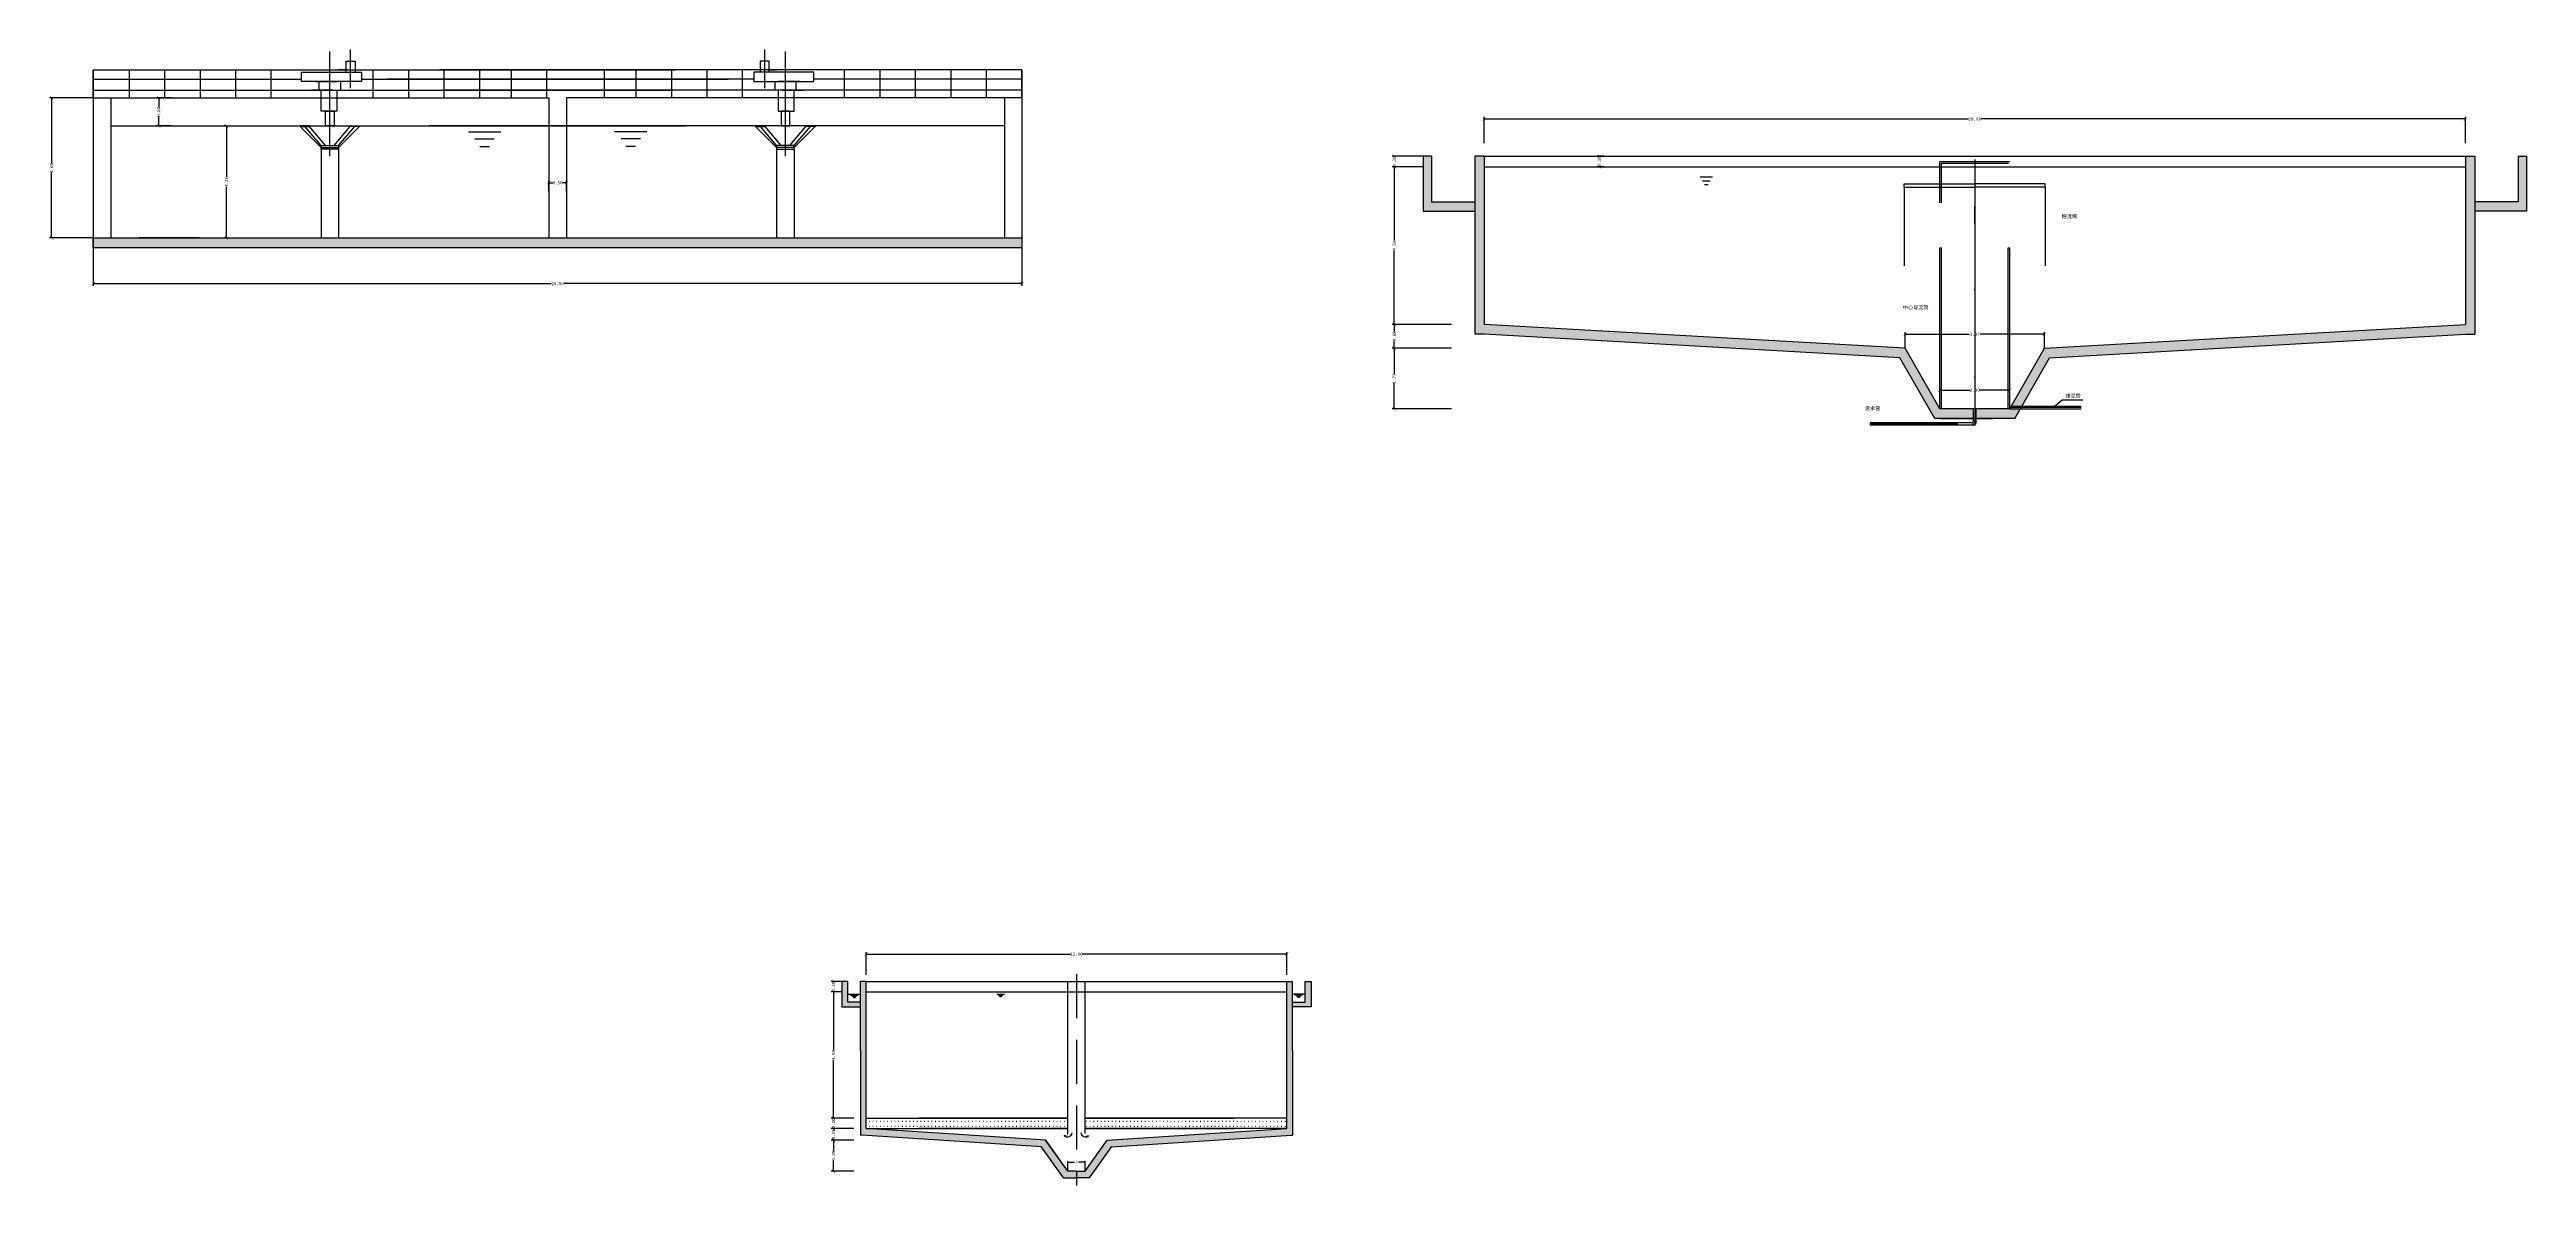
# Model space of a CAD drawing. Header units: inches. Extents: x -375394 to -242034, y -156040 to -122674.
# Drawn here: x -344370 to -273689, y -156040 to -123611 of the extents above; entities that cross this region are included whole.
import ezdxf

# ---------------------------------------------------------------- set-up
doc = ezdxf.new("R2010")
doc.units = ezdxf.units.IN
doc.header["$MEASUREMENT"] = 0
for name, pattern in [('DASHDOT', [1, 0.5, -0.25, 0, -0.25]), ('DASHDOT2', [0.5, 0.25, -0.125, 0, -0.125]), ('DASHED2', [0.375, 0.25, -0.125]), ('HIDDENX2', [19.05, 12.7, -6.35])]:
    doc.linetypes.add(name, pattern=pattern)
doc.dimstyles.get("Standard").update_dxf_attribs({"dimtxt": 0.18, "dimasz": 0.18, "dimexe": 0.18, "dimexo": 0.0625, "dimgap": 0.09, "dimtad": 0, "dimtih": 1, "dimtoh": 1, "dimdec": 4, "dimzin": 0, "dimdsep": 46, "dimtxsty": 'Standard', "dimcen": 0.09, "dimadec": 0, "dimazin": 0, "dimtfac": 1, "dimtdec": 4, "dimtofl": 0, "dimtmove": 0, "dimatfit": 3, "dimfxl": 1, "dimtolj": 1, "dimtzin": 0, "dimarcsym": 0})
pattern_1 = [(50, (0, 0), (0.21517805478, -0.018825640495), [0.0225, -0.2475]), (355, (0, 0), (-0.04162540008, 0.22565764011), [0.018, -0.198]), (100.4514, (0.01793, -0.00157), (0.17355281451, 0.20683186262), [0.019122057, -0.2103426336]), (46.1842, (0, 0.06), (0.32017231459, -0.0496557043), [0.03375, -0.37125]), (96.6356, (0.02668, 0.05586), (0.28039881166, 0.29223536127), [0.0286830864, -0.3155139]), (351.1842, (0, 0.06), (0.28039858354, 0.29223558028), [0.027, -0.297]), (21, (0.03, 0.045), (0.17907211564, -0.1207856672), [0.0225, -0.2475]), (326, (0.03, 0.045), (0.07299459958, 0.21754501351), [0.018, -0.198]), (71.4514, (0.04492, 0.03493), (0.25206678857, 0.09675914901), [0.019122057, -0.2103426336]), (37.5, (0, 0), (0.003647956595, 0.09986815615), [0, -0.1956, 0, -0.201, 0, -0.19875]), (7.5, (0, 0), (0.078920861233, 0.118323513565), [0, -0.1146, 0, -0.1911, 0, -0.07575]), (327.5, (-0.0669, 0), (0.160146730852, -0.00676646152), [0, -0.075, 0, -0.234, 0, -0.3105]), (317.5, (-0.0969, 0), (0.1749558508, 0.0300314947), [0, -0.0975, 0, -0.1554, 0, -0.2205])]

# ---------------------------------------------------------------- blocks, each defined once
blk = doc.blocks.new('_ArchTick')
at = {"color": 0, "linetype": 'ByBlock', "const_width": 0.15}
blk.add_lwpolyline([(-0.5, -0.5), (0.5, 0.5)], dxfattribs=at)
blk = doc.blocks.new('*D153')
at = {"color": 0, "lineweight": -2, "ltscale": 5}
for p, q in [((27754.423, -5540.666), (27754.011, -5540.666)), ((27754.071, -5540.664), (27754.071, -5540.931)), ((27754.071, -5541.467), (27754.071, -5541.201)), ((27754.423, -5541.466), (27754.011, -5541.466))]:
    blk.add_line(p, q, dxfattribs=at)
at = {"layer": 'DEFPOINTS', "color": 0, "ltscale": 5}
for p in [(27754.423, -5540.666), (27754.071, -5541.466), (27754.423, -5541.466)]:
    blk.add_point(p, dxfattribs=at)
at = {"color": 0, "lineweight": -2, "ltscale": 5, "xscale": 0.09, "yscale": 0.09, "zscale": 0.09}
for p, rotation in [((27754.071, -5540.666), 90), ((27754.071, -5541.466), 270)]:
    blk.add_blockref('_ArchTick', p, dxfattribs=dict(at, rotation=rotation))
at = {"color": 0, "ltscale": 5, "insert": (27754.071, -5541.066), "char_height": 0.09, "attachment_point": 5, "rotation": 90}
blk.add_mtext('\\A1;0.80', dxfattribs=at)
blk = doc.blocks.new('*D154')
at = {"color": 0, "lineweight": -2, "ltscale": 5}
for p, q in [((27756.004, -5541.466), (27755.944, -5541.466)), ((27756.004, -5541.464), (27756.004, -5542.923)), ((27756.004, -5544.667), (27756.004, -5543.208)), ((27756.004, -5544.666), (27755.944, -5544.666))]:
    blk.add_line(p, q, dxfattribs=at)
at = {"layer": 'DEFPOINTS', "color": 0, "ltscale": 5}
for p in [(27756.004, -5541.466), (27756.004, -5544.666), (27756.004, -5544.666)]:
    blk.add_point(p, dxfattribs=at)
at = {"color": 0, "lineweight": -2, "ltscale": 5, "xscale": 0.09, "yscale": 0.09, "zscale": 0.09}
for p, rotation in [((27756.004, -5541.466), 90), ((27756.004, -5544.666), 270)]:
    blk.add_blockref('_ArchTick', p, dxfattribs=dict(at, rotation=rotation))
at = {"color": 0, "ltscale": 5, "insert": (27756.004, -5543.066), "char_height": 0.09, "attachment_point": 5, "rotation": 90}
blk.add_mtext('\\A1;3.20', dxfattribs=at)
blk = doc.blocks.new('*D155')
at = {"color": 0, "lineweight": -2, "ltscale": 5}
for p, q in [((27752.205, -5540.666), (27750.957, -5540.666)), ((27751.017, -5540.664), (27751.017, -5542.531)), ((27751.017, -5544.667), (27751.017, -5542.801)), ((27752.205, -5544.666), (27750.957, -5544.666))]:
    blk.add_line(p, q, dxfattribs=at)
at = {"layer": 'DEFPOINTS', "color": 0, "ltscale": 5}
for p in [(27752.205, -5540.666), (27751.017, -5544.666), (27752.205, -5544.666)]:
    blk.add_point(p, dxfattribs=at)
at = {"color": 0, "lineweight": -2, "ltscale": 5, "xscale": 0.09, "yscale": 0.09, "zscale": 0.09}
for p, rotation in [((27751.017, -5540.666), 90), ((27751.017, -5544.666), 270)]:
    blk.add_blockref('_ArchTick', p, dxfattribs=dict(at, rotation=rotation))
at = {"color": 0, "ltscale": 5, "insert": (27751.017, -5542.666), "char_height": 0.09, "attachment_point": 5, "rotation": 90}
blk.add_mtext('\\A1;4.00', dxfattribs=at)
blk = doc.blocks.new('*D156')
at = {"color": 0, "lineweight": -2, "ltscale": 5}
for p, q in [((27765.204, -5543.09), (27765.32, -5543.09)), ((27765.205, -5543.343), (27765.205, -5543.03)), ((27765.707, -5543.09), (27765.59, -5543.09)), ((27765.705, -5543.343), (27765.705, -5543.03))]:
    blk.add_line(p, q, dxfattribs=at)
at = {"layer": 'DEFPOINTS', "color": 0, "ltscale": 5}
for p in [(27765.205, -5543.343), (27765.705, -5543.09), (27765.705, -5543.343)]:
    blk.add_point(p, dxfattribs=at)
at = {"color": 0, "lineweight": -2, "ltscale": 5, "xscale": 0.09, "yscale": 0.09, "zscale": 0.09, "rotation": 180}
blk.add_blockref('_ArchTick', (27765.205, -5543.09), dxfattribs=at)
at = {"color": 0, "lineweight": -2, "ltscale": 5, "xscale": 0.09, "yscale": 0.09, "zscale": 0.09}
blk.add_blockref('_ArchTick', (27765.705, -5543.09), dxfattribs=at)
at = {"color": 0, "ltscale": 5, "insert": (27765.455, -5543.09), "char_height": 0.09, "attachment_point": 5}
blk.add_mtext('\\A1;0.50', dxfattribs=at)
blk = doc.blocks.new('*D157')
at = {"color": 0, "lineweight": -2, "ltscale": 5}
for p, q in [((27752.205, -5545.115), (27752.205, -5546.03)), ((27778.705, -5545.115), (27778.705, -5546.03)), ((27752.204, -5545.97), (27765.268, -5545.97)), ((27778.707, -5545.97), (27765.643, -5545.97))]:
    blk.add_line(p, q, dxfattribs=at)
at = {"layer": 'DEFPOINTS', "color": 0, "ltscale": 5}
for p in [(27752.205, -5545.115), (27778.705, -5545.115), (27778.705, -5545.97)]:
    blk.add_point(p, dxfattribs=at)
at = {"color": 0, "lineweight": -2, "ltscale": 5, "xscale": 0.09, "yscale": 0.09, "zscale": 0.09, "rotation": 180}
blk.add_blockref('_ArchTick', (27752.205, -5545.97), dxfattribs=at)
at = {"color": 0, "lineweight": -2, "ltscale": 5, "xscale": 0.09, "yscale": 0.09, "zscale": 0.09}
blk.add_blockref('_ArchTick', (27778.705, -5545.97), dxfattribs=at)
at = {"color": 0, "ltscale": 5, "insert": (27765.455, -5545.97), "char_height": 0.09, "attachment_point": 5}
blk.add_mtext('\\A1;26.50', dxfattribs=at)
blk = doc.blocks.new('*D181')
at = {"color": 0, "lineweight": -2, "ltscale": 5}
for p, q in [((-306213.11, -126658.736), (-306213.303, -126658.736)), ((-306213.243, -126658.734), (-306213.243, -126658.751)), ((-306213.11, -126659.036), (-306213.303, -126659.036)), ((-306213.243, -126659.037), (-306213.243, -126659.021))]:
    blk.add_line(p, q, dxfattribs=at)
at = {"layer": 'DEFPOINTS', "color": 0, "ltscale": 5}
for p in [(-306213.11, -126658.736), (-306213.243, -126659.036), (-306213.11, -126659.036)]:
    blk.add_point(p, dxfattribs=at)
at = {"color": 0, "lineweight": -2, "ltscale": 5, "xscale": 0.09, "yscale": 0.09, "zscale": 0.09}
for p, rotation in [((-306213.243, -126658.736), 90), ((-306213.243, -126659.036), 270)]:
    blk.add_blockref('_ArchTick', p, dxfattribs=dict(at, rotation=rotation))
at = {"color": 0, "ltscale": 5, "insert": (-306213.243, -126658.886), "char_height": 0.09, "attachment_point": 5, "rotation": 90}
blk.add_mtext('\\A1;0.30', dxfattribs=at)
blk = doc.blocks.new('*D182')
at = {"color": 0, "lineweight": -2, "ltscale": 5}
for p, q in [((-306203.528, -126665.411), (-306202.661, -126665.411)), ((-306203.526, -126665.946), (-306203.526, -126665.351)), ((-306201.525, -126665.411), (-306202.391, -126665.411)), ((-306201.526, -126665.946), (-306201.526, -126665.351))]:
    blk.add_line(p, q, dxfattribs=at)
at = {"layer": 'DEFPOINTS', "color": 0, "ltscale": 5}
for p in [(-306201.526, -126665.411), (-306203.526, -126665.946), (-306201.526, -126665.946)]:
    blk.add_point(p, dxfattribs=at)
at = {"color": 0, "lineweight": -2, "ltscale": 5, "xscale": 0.09, "yscale": 0.09, "zscale": 0.09, "rotation": 180}
blk.add_blockref('_ArchTick', (-306203.526, -126665.411), dxfattribs=at)
at = {"color": 0, "lineweight": -2, "ltscale": 5, "xscale": 0.09, "yscale": 0.09, "zscale": 0.09}
blk.add_blockref('_ArchTick', (-306201.526, -126665.411), dxfattribs=at)
at = {"color": 0, "ltscale": 5, "insert": (-306202.526, -126665.411), "char_height": 0.09, "attachment_point": 5}
blk.add_mtext('\\A1;2.00', dxfattribs=at)
blk = doc.blocks.new('*D183')
at = {"color": 0, "lineweight": -2, "ltscale": 5}
for p, q in [((-306204.513, -126664.216), (-306204.513, -126663.756)), ((-306200.54, -126664.216), (-306200.54, -126663.756)), ((-306204.514, -126663.816), (-306202.676, -126663.816)), ((-306200.538, -126663.816), (-306202.376, -126663.816))]:
    blk.add_line(p, q, dxfattribs=at)
at = {"layer": 'DEFPOINTS', "color": 0, "ltscale": 5}
for p in [(-306204.513, -126663.816), (-306204.513, -126664.216), (-306200.54, -126664.216)]:
    blk.add_point(p, dxfattribs=at)
at = {"color": 0, "lineweight": -2, "ltscale": 5, "xscale": 0.09, "yscale": 0.09, "zscale": 0.09, "rotation": 180}
blk.add_blockref('_ArchTick', (-306204.513, -126663.816), dxfattribs=at)
at = {"color": 0, "lineweight": -2, "ltscale": 5, "xscale": 0.09, "yscale": 0.09, "zscale": 0.09}
blk.add_blockref('_ArchTick', (-306200.54, -126663.816), dxfattribs=at)
at = {"color": 0, "ltscale": 5, "insert": (-306202.526, -126663.816), "char_height": 0.09, "attachment_point": 5}
blk.add_mtext('\\A1;3.97', dxfattribs=at)
blk = doc.blocks.new('*D235')
at = {"color": 0, "lineweight": -2, "ltscale": 5}
for p, q in [((124388.262, -5353.512), (124388.446, -5353.512)), ((124388.263, -5353.772), (124388.263, -5353.482)), ((124388.764, -5353.512), (124388.581, -5353.512)), ((124388.763, -5353.772), (124388.763, -5353.482))]:
    blk.add_line(p, q, dxfattribs=at)
at = {"layer": 'DEFPOINTS', "color": 0, "ltscale": 5}
for p in [(124388.263, -5353.772), (124388.763, -5353.512), (124388.763, -5353.772)]:
    blk.add_point(p, dxfattribs=at)
at = {"color": 0, "lineweight": -2, "ltscale": 5, "xscale": 0.045, "yscale": 0.045, "zscale": 0.045, "rotation": 180}
blk.add_blockref('_ArchTick', (124388.263, -5353.512), dxfattribs=at)
at = {"color": 0, "lineweight": -2, "ltscale": 5, "xscale": 0.045, "yscale": 0.045, "zscale": 0.045}
blk.add_blockref('_ArchTick', (124388.763, -5353.512), dxfattribs=at)
at = {"color": 0, "ltscale": 5, "insert": (124388.513, -5353.512), "char_height": 0.045, "attachment_point": 5}
blk.add_mtext('\\A1;0.50', dxfattribs=at)
blk = doc.blocks.new('*D232')
at = {"color": 0, "lineweight": -2, "ltscale": 5}
for p, q in [((124381.817, -5348.352), (124381.518, -5348.352)), ((124381.578, -5348.35), (124381.578, -5348.367)), ((124381.817, -5348.652), (124381.518, -5348.652)), ((124381.578, -5348.653), (124381.578, -5348.637))]:
    blk.add_line(p, q, dxfattribs=at)
at = {"layer": 'DEFPOINTS', "color": 0, "ltscale": 5}
for p in [(124381.817, -5348.352), (124381.578, -5348.652), (124381.817, -5348.652)]:
    blk.add_point(p, dxfattribs=at)
at = {"color": 0, "lineweight": -2, "ltscale": 5, "xscale": 0.09, "yscale": 0.09, "zscale": 0.09}
for p, rotation in [((124381.578, -5348.352), 90), ((124381.578, -5348.652), 270)]:
    blk.add_blockref('_ArchTick', p, dxfattribs=dict(at, rotation=rotation))
at = {"color": 0, "ltscale": 5, "insert": (124381.578, -5348.502), "char_height": 0.09, "attachment_point": 5, "rotation": 90}
blk.add_mtext('\\A1;0.30', dxfattribs=at)
blk = doc.blocks.new('*D233')
at = {"color": 0, "lineweight": -2, "ltscale": 5}
for p, q in [((124381.642, -5348.652), (124381.518, -5348.652)), ((124381.578, -5348.65), (124381.578, -5350.309)), ((124381.578, -5352.253), (124381.578, -5350.594)), ((124382.157, -5352.252), (124381.518, -5352.252))]:
    blk.add_line(p, q, dxfattribs=at)
at = {"layer": 'DEFPOINTS', "color": 0, "ltscale": 5}
for p in [(124381.578, -5348.652), (124381.642, -5348.652), (124382.157, -5352.252)]:
    blk.add_point(p, dxfattribs=at)
at = {"color": 0, "lineweight": -2, "ltscale": 5, "xscale": 0.09, "yscale": 0.09, "zscale": 0.09}
for p, rotation in [((124381.578, -5348.652), 90), ((124381.578, -5352.252), 270)]:
    blk.add_blockref('_ArchTick', p, dxfattribs=dict(at, rotation=rotation))
at = {"color": 0, "ltscale": 5, "insert": (124381.578, -5350.452), "char_height": 0.09, "attachment_point": 5, "rotation": 90}
blk.add_mtext('\\A1;3.60', dxfattribs=at)
blk = doc.blocks.new('*D234')
at = {"color": 0, "lineweight": -2, "ltscale": 5}
for p, q in [((124382.157, -5352.252), (124381.518, -5352.252)), ((124382.162, -5352.552), (124381.518, -5352.552)), ((124381.578, -5352.25), (124381.578, -5352.267)), ((124381.578, -5352.553), (124381.578, -5352.537))]:
    blk.add_line(p, q, dxfattribs=at)
at = {"layer": 'DEFPOINTS', "color": 0, "ltscale": 5}
for p in [(124381.578, -5352.252), (124382.157, -5352.252), (124382.162, -5352.552)]:
    blk.add_point(p, dxfattribs=at)
at = {"color": 0, "lineweight": -2, "ltscale": 5, "xscale": 0.09, "yscale": 0.09, "zscale": 0.09}
for p, rotation in [((124381.578, -5352.252), 90), ((124381.578, -5352.552), 270)]:
    blk.add_blockref('_ArchTick', p, dxfattribs=dict(at, rotation=rotation))
at = {"color": 0, "ltscale": 5, "insert": (124381.578, -5352.402), "char_height": 0.09, "attachment_point": 5, "rotation": 90}
blk.add_mtext('\\A1;0.30', dxfattribs=at)
blk = doc.blocks.new('2')
at = {"ltscale": 5}
h = blk.add_hatch(dxfattribs=at)
h.set_pattern_fill('AR-CONC', color=256, scale=0.03, style=0)
h.set_pattern_definition(pattern_1)
h.paths.add_polyline_path([(27778.705, -5544.666), (27752.205, -5544.666), (27752.205, -5544.948), (27778.705, -5544.948)])
for p, q in [((27752.205, -5539.866), (27768.826, -5539.866)), ((27752.205, -5540.666), (27752.205, -5539.866)), ((27752.205, -5539.866), (27752.205, -5539.866)), ((27752.205, -5539.866), (27752.205, -5540.666)), ((27753.227, -5539.866), (27753.227, -5540.666)), ((27754.239, -5539.866), (27754.239, -5540.666)), ((27755.251, -5539.866), (27755.251, -5540.666)), ((27756.263, -5539.866), (27756.263, -5540.666)), ((27757.274, -5539.866), (27757.274, -5540.666)), ((27758.144, -5539.933), (27759.86, -5539.933)), ((27758.144, -5540.202), (27758.144, -5539.933)), ((27759.453, -5539.866), (27759.193, -5539.866)), ((27759.418, -5539.622), (27759.678, -5539.622)), ((27759.418, -5539.933), (27759.418, -5539.622)), ((27759.678, -5539.622), (27759.678, -5539.933)), ((27759.86, -5539.933), (27759.86, -5540.202)), ((27760.186, -5539.866), (27760.186, -5540.666)), ((27761.198, -5539.866), (27761.198, -5540.666)), ((27778.705, -5539.866), (27762.085, -5539.866)), ((27762.21, -5539.866), (27762.21, -5540.666)), ((27763.222, -5539.866), (27763.222, -5540.666)), ((27764.127, -5539.866), (27764.127, -5540.666)), ((27765.139, -5539.866), (27765.139, -5540.666)), ((27766.784, -5539.866), (27766.784, -5540.666)), ((27767.689, -5539.866), (27767.689, -5540.666)), ((27768.701, -5539.866), (27768.701, -5540.666)), ((27769.713, -5539.866), (27769.713, -5540.666)), ((27770.724, -5539.866), (27770.724, -5540.666)), ((27772.767, -5539.933), (27771.051, -5539.933)), ((27771.051, -5539.933), (27771.051, -5540.202)), ((27771.493, -5539.622), (27771.233, -5539.622)), ((27771.233, -5539.622), (27771.233, -5539.933)), ((27771.458, -5539.866), (27771.718, -5539.866)), ((27771.493, -5539.933), (27771.493, -5539.622)), ((27772.767, -5540.202), (27772.767, -5539.933)), ((27773.636, -5539.866), (27773.636, -5540.666)), ((27774.648, -5539.866), (27774.648, -5540.666)), ((27775.66, -5539.866), (27775.66, -5540.666)), ((27776.672, -5539.866), (27776.672, -5540.666)), ((27777.683, -5539.866), (27777.683, -5540.666)), ((27778.705, -5540.666), (27778.705, -5539.866)), ((27778.705, -5539.866), (27778.705, -5539.866)), ((27778.705, -5539.866), (27778.705, -5540.666)), ((27752.205, -5540.135), (27758.144, -5540.135)), ((27752.205, -5540.444), (27768.73, -5540.444)), ((27759.86, -5540.202), (27758.144, -5540.202)), ((27759.036, -5540.444), (27758.427, -5540.444)), ((27758.482, -5540.444), (27758.933, -5540.444)), ((27758.552, -5540.202), (27759.161, -5540.202)), ((27758.652, -5540.444), (27758.652, -5540.202)), ((27758.707, -5541.05), (27758.707, -5540.444)), ((27759.158, -5540.444), (27759.158, -5541.05)), ((27759.261, -5540.202), (27759.261, -5540.444)), ((27759.86, -5540.135), (27768.298, -5540.135)), ((27760.585, -5540.135), (27769.46, -5540.135)), ((27766.205, -5540.135), (27760.585, -5540.135)), ((27770.326, -5540.135), (27761.451, -5540.135)), ((27778.705, -5540.444), (27762.181, -5540.444)), ((27771.051, -5540.135), (27762.613, -5540.135)), ((27764.705, -5540.135), (27770.326, -5540.135)), ((27771.051, -5540.202), (27772.767, -5540.202)), ((27771.65, -5540.202), (27771.65, -5540.444)), ((27772.359, -5540.202), (27771.75, -5540.202)), ((27771.753, -5540.444), (27771.753, -5541.05)), ((27771.875, -5540.444), (27772.484, -5540.444)), ((27772.429, -5540.444), (27771.978, -5540.444)), ((27772.204, -5541.05), (27772.204, -5540.444)), ((27772.259, -5540.444), (27772.259, -5540.202)), ((27778.705, -5540.135), (27772.767, -5540.135)), ((27752.205, -5540.666), (27752.205, -5545.115)), ((27752.205, -5540.666), (27752.605, -5540.666)), ((27752.205, -5540.666), (27752.205, -5540.666)), ((27752.605, -5540.666), (27758.605, -5540.666)), ((27752.705, -5540.666), (27752.705, -5544.666)), ((27758.605, -5540.666), (27758.855, -5540.666)), ((27759.158, -5541.05), (27758.707, -5541.05)), ((27758.855, -5540.666), (27765.205, -5540.666)), ((27765.205, -5540.666), (27765.205, -5544.666)), ((27765.705, -5540.666), (27765.705, -5544.666)), ((27772.055, -5540.666), (27765.705, -5540.666)), ((27771.753, -5541.05), (27772.204, -5541.05)), ((27772.305, -5540.666), (27772.055, -5540.666)), ((27778.305, -5540.666), (27772.305, -5540.666)), ((27778.205, -5540.666), (27778.205, -5544.666)), ((27778.705, -5540.666), (27778.305, -5540.666)), ((27778.705, -5540.666), (27778.705, -5545.115)), ((27778.705, -5540.666), (27778.705, -5540.666)), ((27752.705, -5541.466), (27769.121, -5541.466)), ((27758.705, -5542.081), (27758.105, -5541.482)), ((27758.705, -5542.031), (27758.241, -5541.482)), ((27758.83, -5542.031), (27758.376, -5541.482)), ((27759.08, -5542.031), (27759.535, -5541.482)), ((27759.205, -5542.031), (27759.67, -5541.482)), ((27759.205, -5542.081), (27759.805, -5541.482)), ((27778.205, -5541.466), (27761.789, -5541.466)), ((27762.911, -5541.636), (27763.83, -5541.636)), ((27763.095, -5541.834), (27763.646, -5541.834)), ((27763.233, -5542.055), (27763.508, -5542.055)), ((27768, -5541.636), (27767.081, -5541.636)), ((27767.816, -5541.834), (27767.265, -5541.834)), ((27767.678, -5542.055), (27767.403, -5542.055)), ((27771.705, -5542.081), (27771.105, -5541.482)), ((27771.705, -5542.031), (27771.241, -5541.482)), ((27771.83, -5542.031), (27771.376, -5541.482)), ((27772.08, -5542.031), (27772.535, -5541.482)), ((27772.205, -5542.031), (27772.67, -5541.482)), ((27772.205, -5542.081), (27772.805, -5541.482)), ((27758.705, -5542.081), (27759.205, -5542.081)), ((27758.705, -5542.131), (27758.705, -5544.666)), ((27759.205, -5542.131), (27759.205, -5544.666)), ((27772.205, -5542.081), (27771.705, -5542.081)), ((27771.705, -5542.131), (27771.705, -5544.666)), ((27772.205, -5542.131), (27772.205, -5544.666)), ((27758.705, -5542.876), (27758.705, -5544.666)), ((27759.205, -5542.876), (27759.205, -5544.666)), ((27771.705, -5542.876), (27771.705, -5544.666)), ((27772.205, -5542.876), (27772.205, -5544.666)), ((27755.224, -5544.666), (27753.504, -5544.666))]:
    blk.add_line(p, q, dxfattribs=at)
at = {"linetype": 'HIDDENX2', "ltscale": 5}
for p, q in [((27758.955, -5542.331), (27758.955, -5539.344)), ((27759.545, -5540.391), (27759.545, -5539.287)), ((27771.366, -5540.391), (27771.366, -5539.287)), ((27771.955, -5542.331), (27771.955, -5539.344))]:
    blk.add_line(p, q, dxfattribs=at)
at = {"ltscale": 5}
for points in [[(27758.83, -5541.05), (27759.08, -5541.05), (27759.08, -5541.466), (27758.83, -5541.466)], [(27772.08, -5541.05), (27771.83, -5541.05), (27771.83, -5541.466), (27772.08, -5541.466)], [(27758.376, -5541.466), (27758.105, -5541.466), (27758.105, -5541.482), (27758.376, -5541.482)], [(27758.705, -5542.031), (27759.205, -5542.031), (27759.205, -5542.131), (27758.705, -5542.131)], [(27759.535, -5541.466), (27759.805, -5541.466), (27759.805, -5541.482), (27759.535, -5541.482)], [(27771.376, -5541.466), (27771.105, -5541.466), (27771.105, -5541.482), (27771.376, -5541.482)], [(27772.205, -5542.031), (27771.705, -5542.031), (27771.705, -5542.131), (27772.205, -5542.131)], [(27772.535, -5541.466), (27772.805, -5541.466), (27772.805, -5541.482), (27772.535, -5541.482)], [(27752.205, -5544.666), (27778.705, -5544.666), (27778.705, -5544.948), (27752.205, -5544.948)]]:
    blk.add_lwpolyline(points, close=True, dxfattribs=at)
for base, p1, p2, picture, middle in [((27751.017, -5544.666), (27752.205, -5540.666), (27752.205, -5544.666), '*D155', (27751.017, -5542.666)), ((27754.071, -5541.466), (27754.423, -5540.666), (27754.423, -5541.466), '*D153', (27754.071, -5541.066)), ((27756.004, -5544.666), (27756.004, -5541.466), (27756.004, -5544.666), '*D154', (27756.004, -5543.066))]:
    dim = blk.add_linear_dim(base=base, p1=p1, p2=p2, angle=90, dimstyle='Standard', override={"dimscale": 0.03, "dimtxt": 3, "dimasz": 3, "dimexe": 2, "dimexo": 0, "dimgap": 0.5, "dimtih": 0, "dimdec": 2, "dimblk": 'ArchTick', "dimcen": 1, "dimdle": 0.05, "dimtdec": 2, "dimldrblk": 'ArchTick'}, dxfattribs=at)
    dim.commit()
    dim.dimension.update_dxf_attribs({"geometry": picture, "text_midpoint": middle})
for base, p1, p2, picture, middle in [((27765.705, -5543.09), (27765.205, -5543.343), (27765.705, -5543.343), '*D156', (27765.455, -5543.09)), ((27778.705, -5545.97), (27752.205, -5545.115), (27778.705, -5545.115), '*D157', (27765.455, -5545.97))]:
    dim = blk.add_linear_dim(base=base, p1=p1, p2=p2, dimstyle='Standard', override={"dimscale": 0.03, "dimtxt": 3, "dimasz": 3, "dimexe": 2, "dimexo": 0, "dimgap": 0.5, "dimtih": 0, "dimdec": 2, "dimblk": 'ArchTick', "dimcen": 1, "dimdle": 0.05, "dimtdec": 2, "dimldrblk": 'ArchTick'}, dxfattribs=at)
    dim.commit()
    dim.dimension.update_dxf_attribs({"geometry": picture, "text_midpoint": middle})
blk = doc.blocks.new('cdc')
at = {"ltscale": 5}
h = blk.add_hatch(dxfattribs=at)
h.set_pattern_fill('AR-CONC', color=256, scale=0.03, style=0)
h.set_pattern_definition(pattern_1)
h.paths.add_polyline_path([(-306216.796, -126660.036), (-306218.032, -126660.036), (-306218.032, -126658.736), (-306218.27, -126658.736), (-306218.27, -126660.307), (-306216.796, -126660.307)])
h.paths.add_polyline_path([(-306216.526, -126659.036), (-306216.526, -126658.736), (-306216.796, -126658.736), (-306216.796, -126663.815), (-306216.526, -126663.815), (-306204.661, -126664.487), (-306203.669, -126666.225), (-306202.56, -126666.225), (-306202.56, -126665.946), (-306203.526, -126665.946), (-306204.513, -126664.216), (-306216.526, -126663.536)])
h.paths.add_polyline_path([(-306201.224, -126665.946), (-306201.526, -126665.946), (-306202.492, -126665.946), (-306202.492, -126666.225), (-306202.019, -126666.225), (-306201.383, -126666.225)])
h = blk.add_hatch(dxfattribs=at)
h.set_pattern_fill('AR-CONC', color=256, scale=0.03, style=0)
h.set_pattern_definition([(130, (-612405.05217, 0), (-0.21517805478, -0.018825640495), [0.0225, -0.2475]), (185, (-612405.05217, 0), (0.04162540008, 0.22565764011), [0.018, -0.198]), (79.5486, (-612405.0701, -0.00157), (-0.17355281451, 0.20683186262), [0.019122057, -0.2103426336]), (133.8158, (-612405.05217, 0.06), (-0.32017231459, -0.0496557043), [0.03375, -0.37125]), (83.3644, (-612405.07885, 0.05586), (-0.28039881166, 0.29223536127), [0.0286830864, -0.3155139]), (188.8158, (-612405.05217, 0.06), (-0.28039858354, 0.29223558028), [0.027, -0.297]), (159, (-612405.08217, 0.045), (-0.17907211564, -0.1207856672), [0.0225, -0.2475]), (214, (-612405.08217, 0.045), (-0.07299459958, 0.21754501351), [0.018, -0.198]), (108.5486, (-612405.09709, 0.03493), (-0.25206678857, 0.09675914901), [0.019122057, -0.2103426336]), (142.5, (-612405.05217, 0), (-0.003647956595, 0.09986815615), [0, -0.1956, 0, -0.201, 0, -0.19875]), (172.5, (-612405.05217, 0), (-0.078920861233, 0.118323513565), [0, -0.1146, 0, -0.1911, 0, -0.07575]), (212.5, (-612404.98527, 0), (-0.160146730852, -0.00676646152), [0, -0.075, 0, -0.234, 0, -0.3105]), (222.5, (-612404.95527, 0), (-0.1749558508, 0.0300314947), [0, -0.0975, 0, -0.1554, 0, -0.2205])])
h.paths.add_polyline_path([(-306188.256, -126660.036), (-306187.02, -126660.036), (-306187.02, -126658.736), (-306186.783, -126658.736), (-306186.783, -126660.307), (-306188.256, -126660.307)])
h.paths.add_polyline_path([(-306188.526, -126659.036), (-306188.526, -126658.736), (-306188.256, -126658.736), (-306188.256, -126663.815), (-306188.526, -126663.815), (-306200.392, -126664.487), (-306201.383, -126666.225), (-306202.492, -126666.225), (-306202.492, -126665.946), (-306201.526, -126665.946), (-306200.54, -126664.216), (-306188.526, -126663.536)])
h.paths.add_polyline_path([(-306203.828, -126665.946), (-306203.526, -126665.946), (-306202.56, -126665.946), (-306202.56, -126666.225), (-306203.034, -126666.225), (-306203.669, -126666.225)])
for p, q in [((-306216.528, -126657.671), (-306202.706, -126657.671)), ((-306216.526, -126658.359), (-306216.526, -126657.611)), ((-306188.525, -126657.671), (-306202.346, -126657.671)), ((-306188.526, -126658.359), (-306188.526, -126657.611)), ((-306218.27, -126658.736), (-306219.152, -126658.736)), ((-306219.092, -126658.734), (-306219.092, -126658.751)), ((-306218.032, -126658.736), (-306218.27, -126658.736)), ((-306218.27, -126658.736), (-306218.27, -126660.307)), ((-306218.032, -126658.736), (-306218.032, -126660.036)), ((-306216.526, -126658.736), (-306216.796, -126658.736)), ((-306216.526, -126658.736), (-306216.796, -126658.736)), ((-306216.796, -126658.736), (-306216.796, -126663.815)), ((-306216.526, -126658.736), (-306216.526, -126659.036)), ((-306216.526, -126658.736), (-306188.526, -126658.736)), ((-306202.526, -126658.827), (-306202.526, -126666.318)), ((-306188.526, -126658.736), (-306188.526, -126663.536)), ((-306188.526, -126658.736), (-306188.256, -126658.736)), ((-306188.526, -126658.736), (-306188.256, -126658.736)), ((-306188.526, -126658.736), (-306188.256, -126658.736)), ((-306188.526, -126658.736), (-306188.256, -126658.736)), ((-306188.256, -126658.736), (-306188.256, -126663.815)), ((-306187.02, -126658.736), (-306186.783, -126658.736)), ((-306187.02, -126658.736), (-306187.02, -126660.036)), ((-306186.783, -126658.736), (-306186.783, -126660.307)), ((-306218.27, -126659.036), (-306219.152, -126659.036)), ((-306218.27, -126659.036), (-306219.152, -126659.036)), ((-306219.092, -126659.037), (-306219.092, -126659.021)), ((-306219.092, -126659.034), (-306219.092, -126661.143)), ((-306216.526, -126659.036), (-306188.526, -126659.036)), ((-306216.526, -126659.036), (-306216.526, -126663.536)), ((-306210.364, -126659.326), (-306210.008, -126659.326)), ((-306210.293, -126659.432), (-306210.079, -126659.432)), ((-306210.239, -126659.538), (-306210.132, -126659.538)), ((-306204.536, -126659.614), (-306204.536, -126659.523)), ((-306204.536, -126659.523), (-306202.526, -126659.523)), ((-306203.526, -126660.06), (-306203.526, -126658.889)), ((-306203.526, -126658.889), (-306201.526, -126658.889)), ((-306203.475, -126658.933), (-306201.56, -126658.933)), ((-306203.475, -126660.06), (-306203.475, -126658.933)), ((-306200.516, -126659.523), (-306202.526, -126659.523)), ((-306200.516, -126659.614), (-306200.516, -126659.523)), ((-306218.032, -126660.036), (-306216.796, -126660.036)), ((-306204.536, -126659.614), (-306202.526, -126659.614)), ((-306204.536, -126659.614), (-306204.536, -126661.86)), ((-306200.516, -126659.614), (-306202.526, -126659.614)), ((-306200.516, -126659.614), (-306200.516, -126661.86)), ((-306187.02, -126660.036), (-306188.256, -126660.036)), ((-306218.27, -126660.307), (-306216.796, -126660.307)), ((-306186.783, -126660.307), (-306188.256, -126660.307)), ((-306219.092, -126663.537), (-306219.092, -126661.428)), ((-306203.526, -126665.946), (-306203.526, -126661.347)), ((-306203.526, -126661.347), (-306203.475, -126661.347)), ((-306203.475, -126665.946), (-306203.475, -126661.347)), ((-306201.577, -126665.946), (-306201.577, -126661.347)), ((-306201.577, -126661.347), (-306201.526, -126661.347)), ((-306201.526, -126665.946), (-306201.526, -126661.347)), ((-306217.456, -126663.536), (-306219.152, -126663.536)), ((-306217.456, -126663.536), (-306219.152, -126663.536)), ((-306219.092, -126663.534), (-306219.092, -126663.733)), ((-306204.513, -126664.216), (-306216.526, -126663.536)), ((-306200.54, -126664.216), (-306188.526, -126663.536)), ((-306217.456, -126664.216), (-306219.152, -126664.216)), ((-306217.456, -126664.216), (-306219.152, -126664.216)), ((-306219.092, -126664.217), (-306219.092, -126664.018)), ((-306219.092, -126664.214), (-306219.092, -126664.946)), ((-306216.526, -126663.815), (-306216.796, -126663.815)), ((-306204.661, -126664.487), (-306216.526, -126663.815)), ((-306203.669, -126666.225), (-306204.661, -126664.487)), ((-306203.526, -126665.946), (-306204.513, -126664.216)), ((-306201.526, -126665.946), (-306200.54, -126664.216)), ((-306201.383, -126666.225), (-306200.392, -126664.487)), ((-306200.392, -126664.487), (-306188.526, -126663.815)), ((-306188.526, -126663.815), (-306188.256, -126663.815)), ((-306219.092, -126665.947), (-306219.092, -126665.216)), ((-306199.489, -126665.875), (-306201.485, -126665.875)), ((-306200.263, -126665.875), (-306200.028, -126665.684)), ((-306200.028, -126665.684), (-306199.442, -126665.684)), ((-306217.456, -126665.946), (-306219.152, -126665.946)), ((-306202.62, -126666.344), (-306205.513, -126666.344)), ((-306205.513, -126666.344), (-306205.513, -126666.412)), ((-306202.552, -126666.412), (-306205.513, -126666.412)), ((-306202.526, -126666.225), (-306203.669, -126666.225)), ((-306202.526, -126665.946), (-306203.526, -126665.946)), ((-306203.526, -126666.225), (-306202.019, -126666.225)), ((-306201.526, -126665.946), (-306203.034, -126665.946)), ((-306201.383, -126666.225), (-306203.034, -126666.225)), ((-306202.56, -126666.284), (-306202.56, -126665.946)), ((-306202.492, -126665.946), (-306202.492, -126666.352)), ((-306201.526, -126665.946), (-306199.489, -126665.946))]:
    blk.add_line(p, q, dxfattribs=at)
at = {"linetype": 'DASHDOT', "ltscale": 5}
for p, q in [((-306202.526, -126660.666), (-306202.526, -126660.16)), ((-306205.513, -126666.378), (-306202.586, -126666.378)), ((-306199.489, -126665.91), (-306201.526, -126665.91))]:
    blk.add_line(p, q, dxfattribs=at)
at = {"linetype": 'DASHDOT2', "ltscale": 5}
blk.add_line((-306202.526, -126660.666), (-306202.526, -126666.25), dxfattribs=at)
at = {"ltscale": 5, "const_width": 0.0000163}
for points in [[(-306200.516, -126660.849), (-306200.153, -126660.654), (-306199.531, -126660.654)], [(-306203.526, -126663.735), (-306203.822, -126663.25), (-306204.532, -126663.25)], [(-306205.106, -126666.216), (-306205.188, -126666.043), (-306205.659, -126666.043)]]:
    blk.add_lwpolyline(points, dxfattribs=at)
at = {"ltscale": 5}
for centre in [(-306202.62, -126666.284), (-306202.586, -126666.318), (-306202.552, -126666.352)]:
    blk.add_arc(centre, 0.06, 270, 0, dxfattribs=at)
at = {"ltscale": 5, "xscale": 0.09, "yscale": 0.09, "zscale": 0.09}
for p, rotation in [((-306216.526, -126657.671), 180), ((-306219.092, -126658.736), 90), ((-306219.092, -126659.036), 270), ((-306219.092, -126659.036), 90), ((-306219.092, -126663.536), 270), ((-306219.092, -126663.536), 90), ((-306219.092, -126664.216), 270), ((-306219.092, -126664.216), 90), ((-306219.092, -126665.946), 270)]:
    blk.add_blockref('_ArchTick', p, dxfattribs=dict(at, rotation=rotation))
blk.add_blockref('_ArchTick', (-306188.526, -126657.671), dxfattribs=at)
at = {"ltscale": 5, "insert": (-306202.526, -126657.671), "char_height": 0.09, "attachment_point": 5}
blk.add_mtext('\\A1;28.00', dxfattribs=at)
at = {"ltscale": 5, "char_height": 0.09, "attachment_point": 5, "rotation": 90}
for s, insert in [('\\A1;0.30', (-306219.092, -126658.886)), ('\\A1;4.50', (-306219.092, -126661.286)), ('\\A1;0.68', (-306219.092, -126663.876)), ('\\A1;1.73', (-306219.092, -126665.081))]:
    blk.add_mtext(s, dxfattribs=dict(at, insert=insert))
at = {"ltscale": 5, "char_height": 0.105, "width": 79.46447, "attachment_point": 1}
for s, insert in [('{\\fSimSun|b0|i0|c134|p2;稳流筒}', (-306200.044, -126660.402)), ('{\\fSimSun|b0|i0|c134|p2;中心导流筒}', (-306204.575, -126663.001)), ('{\\fSimSun|b0|i0|c134|p2;进水管}', (-306205.661, -126665.879)), ('{\\fSimSun|b0|i0|c134|p2;排泥管}', (-306199.942, -126665.522))]:
    blk.add_mtext(s, dxfattribs=dict(at, insert=insert))
at = {"ltscale": 5}
dim = blk.add_linear_dim(base=(-306213.243, -126659.036), p1=(-306213.11, -126658.736), p2=(-306213.11, -126659.036), angle=90, dimstyle='Standard', override={"dimscale": 0.03, "dimtxt": 3, "dimasz": 3, "dimexe": 2, "dimexo": 0, "dimgap": 0.5, "dimtih": 0, "dimdec": 2, "dimblk": 'ArchTick', "dimcen": 1, "dimdle": 0.05, "dimtdec": 2, "dimldrblk": 'ArchTick'}, dxfattribs=at)
dim.commit()
dim.dimension.update_dxf_attribs({"geometry": '*D181', "text_midpoint": (-306213.243, -126658.886)})
for base, p1, p2, picture, middle in [((-306204.513, -126663.816), (-306200.54, -126664.216), (-306204.513, -126664.216), '*D183', (-306202.526, -126663.816)), ((-306201.526, -126665.411), (-306203.526, -126665.946), (-306201.526, -126665.946), '*D182', (-306202.526, -126665.411))]:
    dim = blk.add_linear_dim(base=base, p1=p1, p2=p2, dimstyle='Standard', override={"dimscale": 0.03, "dimtxt": 3, "dimasz": 3, "dimexe": 2, "dimexo": 0, "dimgap": 0.5, "dimtih": 0, "dimdec": 2, "dimblk": 'ArchTick', "dimcen": 1, "dimdle": 0.05, "dimtdec": 2, "dimldrblk": 'ArchTick'}, dxfattribs=at)
    dim.commit()
    dim.dimension.update_dxf_attribs({"geometry": picture, "text_midpoint": middle})
blk = doc.blocks.new('1')
at = {"ltscale": 5}
h = blk.add_hatch(dxfattribs=at)
h.set_pattern_fill('AR-CONC', color=256, scale=0.03, style=0)
h.set_pattern_definition(pattern_1)
h.paths.add_polyline_path([(124382.35, -5348.944), (124381.991, -5348.944), (124381.991, -5348.352), (124381.817, -5348.352), (124381.817, -5349.075), (124382.35, -5349.075)])
h.paths.add_polyline_path([(124382.513, -5348.352), (124382.35, -5348.352), (124382.35, -5350.32), (124382.35, -5352.739), (124382.389, -5352.739), (124387.508, -5353.068), (124388.139, -5353.959), (124388.486, -5353.959), (124388.513, -5353.959), (124388.513, -5353.772), (124388.263, -5353.772), (124387.632, -5352.882), (124382.513, -5352.552)])
h.paths.add_polyline_path([(124389.518, -5353.068), (124394.637, -5352.739), (124394.676, -5352.739), (124394.676, -5350.32), (124394.676, -5348.352), (124394.513, -5348.352), (124394.513, -5352.552), (124389.394, -5352.882), (124388.763, -5353.772), (124388.513, -5353.772), (124388.513, -5353.959), (124388.887, -5353.959)])
h.paths.add_polyline_path([(124395.209, -5348.352), (124395.035, -5348.352), (124395.035, -5348.944), (124394.676, -5348.944), (124394.676, -5349.075), (124395.209, -5349.075)])
h = blk.add_hatch(dxfattribs=at)
h.set_pattern_fill('ACAD_ISO07W100', color=256, scale=0.03, style=0)
h.set_pattern_definition([(0, (0, 0), (0, 0.15), [0.015, -0.09])])
h.paths.add_polyline_path([(124394.513, -5352.252), (124388.763, -5352.252), (124388.763, -5352.552), (124394.513, -5352.552)])
h.paths.add_polyline_path([(124388.263, -5352.252), (124384.013, -5352.252), (124382.513, -5352.252), (124382.513, -5352.552), (124388.263, -5352.552)])
for p, q in [((124382.512, -5347.572), (124388.348, -5347.572)), ((124382.513, -5348.166), (124382.513, -5347.512)), ((124394.515, -5347.572), (124388.678, -5347.572)), ((124394.513, -5348.166), (124394.513, -5347.512)), ((124381.991, -5348.352), (124381.817, -5348.352)), ((124381.817, -5348.352), (124381.817, -5349.075)), ((124381.991, -5348.944), (124381.991, -5348.352)), ((124382.35, -5350.32), (124382.35, -5348.352)), ((124382.513, -5348.352), (124382.35, -5348.352)), ((124382.513, -5352.552), (124382.513, -5348.352)), ((124382.513, -5348.652), (124382.513, -5348.352)), ((124382.513, -5348.352), (124394.676, -5348.352)), ((124388.263, -5352.697), (124388.263, -5348.352)), ((124388.763, -5352.697), (124388.763, -5348.352)), ((124394.513, -5352.552), (124394.513, -5348.352)), ((124394.676, -5350.32), (124394.676, -5348.352)), ((124395.035, -5348.944), (124395.035, -5348.352)), ((124395.035, -5348.352), (124395.209, -5348.352)), ((124395.209, -5348.352), (124395.209, -5349.075)), ((124381.817, -5349.075), (124382.35, -5349.075)), ((124381.991, -5348.717), (124382.35, -5348.717)), ((124382.35, -5348.944), (124381.991, -5348.944)), ((124382.064, -5348.746), (124382.279, -5348.746)), ((124382.107, -5348.775), (124382.236, -5348.775)), ((124382.139, -5348.808), (124382.204, -5348.808)), ((124382.513, -5348.652), (124394.513, -5348.652)), ((124386.241, -5348.717), (124386.456, -5348.717)), ((124386.284, -5348.745), (124386.413, -5348.745)), ((124386.316, -5348.779), (124386.381, -5348.779)), ((124395.035, -5348.717), (124394.676, -5348.717)), ((124394.676, -5348.944), (124395.035, -5348.944)), ((124395.209, -5349.075), (124394.676, -5349.075)), ((124394.963, -5348.746), (124394.747, -5348.746)), ((124394.919, -5348.775), (124394.79, -5348.775)), ((124394.887, -5348.808), (124394.822, -5348.808)), ((124382.35, -5350.32), (124382.35, -5352.739)), ((124394.676, -5350.32), (124394.676, -5352.739)), ((124382.157, -5352.552), (124381.518, -5352.552)), ((124381.578, -5352.55), (124381.578, -5352.574)), ((124382.513, -5352.252), (124388.263, -5352.252)), ((124382.513, -5352.552), (124388.263, -5352.552)), ((124387.638, -5352.882), (124382.513, -5352.552)), ((124388.263, -5352.252), (124384.013, -5352.252)), ((124388.263, -5352.552), (124384.013, -5352.552)), ((124388.263, -5352.717), (124388.263, -5352.552)), ((124394.513, -5352.252), (124388.763, -5352.252)), ((124388.763, -5352.252), (124393.013, -5352.252)), ((124394.513, -5352.552), (124388.763, -5352.552)), ((124388.763, -5352.552), (124393.013, -5352.552)), ((124389.388, -5352.882), (124394.513, -5352.552)), ((124382.162, -5352.882), (124381.518, -5352.882)), ((124382.162, -5352.882), (124381.518, -5352.882)), ((124381.578, -5352.883), (124381.578, -5352.859)), ((124381.578, -5352.88), (124381.578, -5353.184)), ((124382.389, -5352.739), (124382.35, -5352.739)), ((124387.514, -5353.069), (124382.389, -5352.739)), ((124388.139, -5353.959), (124387.508, -5353.068)), ((124388.263, -5353.772), (124387.632, -5352.882)), ((124388.263, -5353.772), (124387.638, -5352.882)), ((124388.23, -5352.766), (124388.166, -5352.75)), ((124388.166, -5352.75), (124388.211, -5352.796)), ((124388.763, -5353.772), (124389.388, -5352.882)), ((124388.763, -5353.772), (124389.394, -5352.882)), ((124388.796, -5352.766), (124388.86, -5352.75)), ((124388.86, -5352.75), (124388.815, -5352.796)), ((124388.887, -5353.959), (124389.518, -5353.068)), ((124389.513, -5353.069), (124394.637, -5352.739)), ((124394.637, -5352.739), (124394.676, -5352.739)), ((124382.162, -5353.772), (124381.518, -5353.772)), ((124381.578, -5353.773), (124381.578, -5353.469)), ((124388.139, -5353.959), (124388.486, -5353.959)), ((124388.513, -5353.772), (124388.263, -5353.772)), ((124388.887, -5353.959), (124388.486, -5353.959)), ((124388.513, -5353.772), (124388.763, -5353.772))]:
    blk.add_line(p, q, dxfattribs=at)
at = {"linetype": 'DASHED2', "ltscale": 5}
blk.add_line((124388.513, -5348.147), (124388.513, -5354.177), dxfattribs=at)
at = {"ltscale": 5, "const_width": 0.0000163}
for points in [[(124388.513, -5352.678), (124388.33, -5352.829), (124388.513, -5352.829)], [(124388.513, -5352.678), (124388.696, -5352.829), (124388.513, -5352.829)]]:
    blk.add_lwpolyline(points, dxfattribs=at)
at = {"ltscale": 5}
for centre, start, end in [((124388.258, -5352.652), 226.97176, 350.50903), ((124388.768, -5352.652), 189.49097, 313.02824)]:
    blk.add_arc(centre, 0.135, start, end, dxfattribs=at)
at = {"ltscale": 5, "xscale": 0.09, "yscale": 0.09, "zscale": 0.09}
for p, rotation in [((124382.513, -5347.572), 180), ((124381.578, -5352.552), 90), ((124381.578, -5352.882), 90), ((124381.578, -5352.882), 270), ((124381.578, -5353.772), 270)]:
    blk.add_blockref('_ArchTick', p, dxfattribs=dict(at, rotation=rotation))
blk.add_blockref('_ArchTick', (124394.513, -5347.572), dxfattribs=at)
at = {"ltscale": 5, "insert": (124388.513, -5347.572), "char_height": 0.09, "attachment_point": 5}
blk.add_mtext('\\A1;12.00', dxfattribs=at)
at = {"ltscale": 5, "char_height": 0.09, "attachment_point": 5, "rotation": 90}
for s, insert in [('\\A1;0.33', (124381.578, -5352.717)), ('\\A1;0.89', (124381.578, -5353.327))]:
    blk.add_mtext(s, dxfattribs=dict(at, insert=insert))
at = {"ltscale": 5}
for base, p1, p2, picture, middle in [((124381.578, -5348.652), (124381.817, -5348.352), (124381.817, -5348.652), '*D232', (124381.578, -5348.502)), ((124381.578, -5348.652), (124382.157, -5352.252), (124381.642, -5348.652), '*D233', (124381.578, -5350.452)), ((124381.578, -5352.252), (124382.162, -5352.552), (124382.157, -5352.252), '*D234', (124381.578, -5352.402))]:
    dim = blk.add_linear_dim(base=base, p1=p1, p2=p2, angle=90, dimstyle='Standard', override={"dimscale": 0.03, "dimtxt": 3, "dimasz": 3, "dimexe": 2, "dimexo": 0, "dimgap": 0.5, "dimtih": 0, "dimdec": 2, "dimblk": 'ArchTick', "dimcen": 1, "dimdle": 0.05, "dimtdec": 2, "dimldrblk": 'ArchTick'}, dxfattribs=at)
    dim.commit()
    dim.dimension.update_dxf_attribs({"geometry": picture, "text_midpoint": middle})
dim = blk.add_linear_dim(base=(124388.763, -5353.512), p1=(124388.263, -5353.772), p2=(124388.763, -5353.772), dimstyle='Standard', override={"dimscale": 0.015, "dimtxt": 3, "dimasz": 3, "dimexe": 2, "dimexo": 0, "dimgap": 0.5, "dimtih": 0, "dimdec": 2, "dimblk": 'ArchTick', "dimcen": 1, "dimdle": 0.05, "dimtdec": 2, "dimldrblk": 'ArchTick'}, dxfattribs=at)
dim.commit()
dim.dimension.update_dxf_attribs({"geometry": '*D235', "text_midpoint": (124388.513, -5353.512)})

msp = doc.modelspace()

# ---------------------------------------------------------------- block references
at = {"xscale": 1000, "yscale": 1000, "zscale": 1000}
for name, p in [('2', (-28095326, 5415676)), ('cdc', (305913094, 126532077)), ('1', (-124703579, 5198137))]:
    msp.add_blockref(name, p, dxfattribs=at)

doc.saveas('drawing.dxf')
